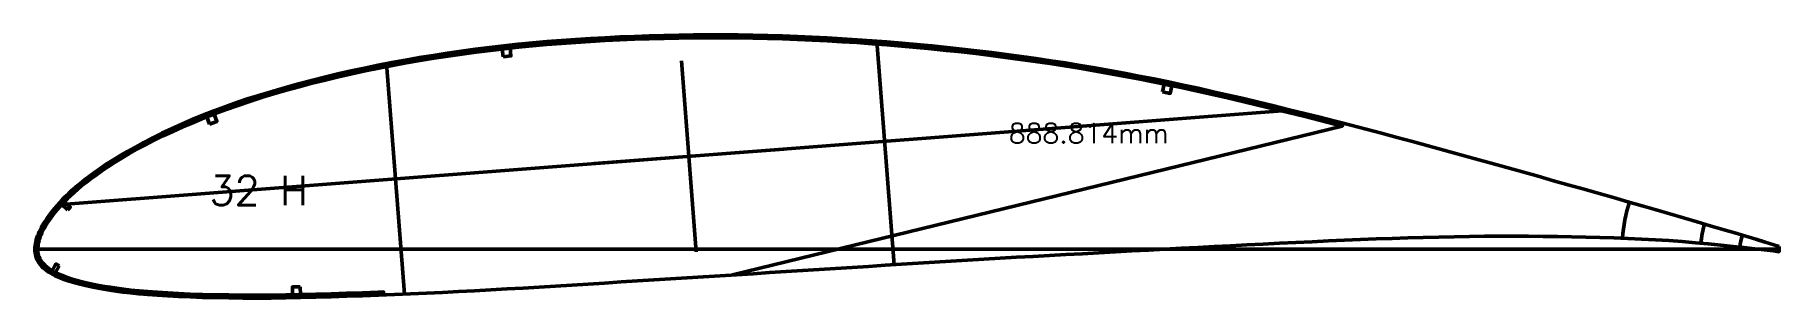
# Model space of a CAD drawing. Header units: metres. Extents: x -405 to 675, y -15418 to 133.
# Drawn here: x -333 to 556, y -6225 to -6091 of the extents above; entities that cross this region are included whole.
import ezdxf
from ezdxf.enums import TextEntityAlignment as Align

# ---------------------------------------------------------------- set-up
doc = ezdxf.new("R2010")
doc.units = ezdxf.units.M
for name, color, linetype, lineweight in [('FoilLayer', 7, 'Continuous', 50), ('RefFoilLayer', 7, 'Continuous', 50), ('StringerLayer', 7, 'Continuous', 50), ('SubLayer', 7, 'Continuous', 50), ('TextLayer', 7, 'Continuous', 50)]:
    doc.layers.add(name, color=color, linetype=linetype, lineweight=lineweight)
doc.styles.add('MSゴシック', font='romans')

msp = doc.modelspace()

# ---------------------------------------------------------------- texts
at = {"layer": 'TextLayer', "style": 'MSゴシック'}
msp.add_text('888.814mm', height=10, dxfattribs=at).set_placement((244.42, -6148.91), align=Align.BOTTOM_RIGHT)
msp.add_text('32 H', height=15, dxfattribs=at).set_placement((-244.42, -6177.57))

# ---------------------------------------------------------------- linework, layer by layer
at = {"layer": 'FoilLayer'}
msp.add_line((332.93, -6137.25), (22.22, -6213.2), dxfattribs=at)
msp.add_lwpolyline([(555.51, -6198.67), (552.78, -6197.79), (548.42, -6196.48), (543.69, -6195.01), (538.52, -6193.45), (532.89, -6191.78), (526.83, -6189.99), (520.42, -6188.08), (513.71, -6186.1), (506.81, -6184.06), (499.85, -6182.02), (492.83, -6180.02), (485.71, -6177.94), (478.5, -6175.83), (471.18, -6173.73), (463.74, -6171.61), (456.17, -6169.48), (448.46, -6167.31), (440.62, -6165.1), (432.7, -6162.88), (424.72, -6160.64), (416.71, -6158.4), (408.71, -6156.17), (400.7, -6153.94), (392.7, -6151.73), (384.7, -6149.53), (376.72, -6147.34), (368.77, -6145.18), (360.86, -6143.04), (352.96, -6140.94), (345.07, -6138.86), (337.2, -6136.8), (333.31, -6135.8), (332.93, -6137.25), (328.98, -6136.23), (321.16, -6134.23), (313.35, -6132.27), (305.54, -6130.35), (297.74, -6128.45), (289.95, -6126.58), (282.17, -6124.73), (274.45, -6122.93), (266.79, -6121.17), (259.18, -6119.47), (251.6, -6117.82), (244.05, -6116.23), (236.52, -6114.69), (229, -6113.2), (221.5, -6111.76), (214.01, -6110.38), (206.53, -6109.06), (199.04, -6107.79), (191.55, -6106.57), (184.04, -6105.4), (176.53, -6104.28), (169, -6103.22), (161.47, -6102.2), (153.93, -6101.23), (146.38, -6100.31), (138.81, -6099.45), (131.22, -6098.63), (123.62, -6097.86), (116, -6097.14), (108.38, -6096.46), (100.76, -6095.83), (93.14, -6095.24), (85.54, -6094.71), (77.94, -6094.22), (70.35, -6093.79), (62.77, -6093.41), (55.2, -6093.08), (47.64, -6092.8), (40.08, -6092.58), (32.53, -6092.41), (24.98, -6092.29), (17.45, -6092.23), (9.91, -6092.23), (2.37, -6092.28), (-5.17, -6092.38), (-12.7, -6092.53), (-20.22, -6092.74), (-27.73, -6093), (-35.22, -6093.31), (-42.7, -6093.68), (-50.16, -6094.11), (-57.6, -6094.58), (-65, -6095.11), (-72.35, -6095.69), (-79.65, -6096.33), (-86.9, -6097.04), (-94.13, -6097.81), (-101.34, -6098.66), (-108.54, -6099.57), (-115.71, -6100.54), (-122.86, -6101.58), (-129.99, -6102.68), (-137.08, -6103.84), (-144.12, -6105.07), (-151.13, -6106.36), (-158.08, -6107.71), (-164.99, -6109.12), (-171.83, -6110.6), (-178.61, -6112.15), (-185.32, -6113.76), (-191.99, -6115.45), (-198.59, -6117.2), (-205.11, -6119), (-211.51, -6120.84), (-217.77, -6122.73), (-223.89, -6124.68), (-229.88, -6126.69), (-235.75, -6128.77), (-241.49, -6130.91), (-247.09, -6133.1), (-252.55, -6135.35), (-257.84, -6137.63), (-262.97, -6139.94), (-267.91, -6142.28), (-272.66, -6144.62), (-277.18, -6146.94), (-281.46, -6149.24), (-285.48, -6151.49), (-289.26, -6153.71), (-292.79, -6155.88), (-296.08, -6158.01), (-299.15, -6160.07), (-301.99, -6162.07), (-304.62, -6163.99), (-307.06, -6165.85), (-309.3, -6167.64), (-311.36, -6169.38), (-313.27, -6171.06), (-315.03, -6172.69), (-316.65, -6174.26), (-318.16, -6175.78), (-319.55, -6177.25), (-320.83, -6178.66), (-322.02, -6180.04), (-323.11, -6181.37), (-324.11, -6182.66), (-325.04, -6183.92), (-325.9, -6185.14), (-326.68, -6186.32), (-327.4, -6187.47), (-328.06, -6188.61), (-328.68, -6189.7), (-329.23, -6190.74), (-329.71, -6191.76), (-330.14, -6192.79), (-330.53, -6193.8), (-330.88, -6194.74), (-331.16, -6195.65), (-331.38, -6196.57), (-331.55, -6197.48), (-331.68, -6198.36), (-331.77, -6199.21), (-331.81, -6200.06), (-331.8, -6200.83), (-331.74, -6201.62), (-331.62, -6202.4), (-331.42, -6203.18), (-331.15, -6203.97), (-330.82, -6204.75), (-330.41, -6205.52), (-329.94, -6206.27), (-329.39, -6207), (-328.76, -6207.72), (-328.05, -6208.43), (-327.27, -6209.11), (-326.43, -6209.78), (-325.52, -6210.42), (-324.53, -6211.04), (-323.48, -6211.64), (-322.34, -6212.22), (-321.11, -6212.78), (-319.8, -6213.32), (-318.4, -6213.86), (-316.91, -6214.4), (-315.32, -6214.93), (-313.63, -6215.46), (-311.84, -6215.98), (-309.92, -6216.5), (-307.86, -6217.01), (-305.64, -6217.51), (-303.26, -6218.01), (-300.68, -6218.5), (-297.91, -6219), (-294.91, -6219.49), (-291.67, -6219.97), (-288.16, -6220.44), (-284.35, -6220.87), (-280.21, -6221.27), (-275.71, -6221.66), (-270.85, -6222.02), (-265.63, -6222.36), (-260.06, -6222.66), (-254.13, -6222.91), (-247.86, -6223.11), (-241.27, -6223.26), (-234.42, -6223.39), (-227.38, -6223.47), (-220.21, -6223.51), (-212.92, -6223.48), (-205.49, -6223.39), (-197.91, -6223.23), (-190.2, -6223.04), (-182.37, -6222.82), (-174.45, -6222.55), (-166.42, -6222.26), (-158.32, -6221.95), (-155.6, -6221.84), (-155.54, -6223.34), (-150.12, -6223.13), (-141.97, -6222.79), (-133.83, -6222.44), (-125.68, -6222.05), (-117.48, -6221.63), (-109.25, -6221.2), (-101, -6220.77), (-92.76, -6220.32), (-84.53, -6219.85), (-76.29, -6219.36), (-68.01, -6218.85), (-59.69, -6218.32), (-51.35, -6217.81), (-42.99, -6217.29), (-34.63, -6216.77), (-26.24, -6216.24), (-17.84, -6215.71), (-9.43, -6215.17), (-1.02, -6214.65), (7.4, -6214.12), (15.82, -6213.6), (24.22, -6213.07), (32.63, -6212.54), (41.04, -6212), (49.45, -6211.47), (57.87, -6210.94), (66.28, -6210.41), (74.7, -6209.88), (83.11, -6209.35), (91.52, -6208.81), (99.93, -6208.27), (108.33, -6207.73), (116.72, -6207.2), (125.1, -6206.68), (133.49, -6206.17), (141.87, -6205.66), (150.24, -6205.16), (158.6, -6204.66), (166.96, -6204.18), (175.32, -6203.71), (183.69, -6203.25), (192.09, -6202.79), (200.49, -6202.33), (208.89, -6201.87), (217.29, -6201.4), (225.69, -6200.94), (234.08, -6200.48), (242.48, -6200.03), (250.87, -6199.59), (259.25, -6199.13), (267.62, -6198.69), (275.96, -6198.25), (284.3, -6197.82), (292.63, -6197.41), (300.98, -6197.01), (309.31, -6196.61), (317.6, -6196.21), (325.83, -6195.83), (334.01, -6195.47), (342.15, -6195.14), (350.26, -6194.83), (358.29, -6194.53), (366.24, -6194.27), (374.14, -6194.07), (382.04, -6193.9), (389.9, -6193.75), (397.7, -6193.6), (405.34, -6193.46), (412.84, -6193.41), (420.32, -6193.44), (427.8, -6193.48), (435.21, -6193.5), (442.51, -6193.58), (449.79, -6193.75), (457.05, -6193.91), (464.23, -6194.04), (471.3, -6194.22), (478.35, -6194.52), (485.45, -6194.88), (492.51, -6195.24), (499.39, -6195.63), (506.13, -6196.15), (512.84, -6196.74), (519.43, -6197.35), (525.8, -6197.96), (531.86, -6198.59), (537.6, -6199.22), (542.99, -6199.82), (547.99, -6200.4), (552.6, -6200.96), (555.45, -6201.33)], close=True, dxfattribs=at)
at = {"layer": 'RefFoilLayer'}
msp.add_lwpolyline([(555.51, -6198.67), (552.78, -6197.79), (548.42, -6196.48), (543.69, -6195.01), (538.52, -6193.45), (532.89, -6191.78), (526.83, -6189.99), (520.42, -6188.08), (513.71, -6186.1), (506.81, -6184.06), (499.85, -6182.02), (492.83, -6180.02), (485.71, -6177.94), (478.5, -6175.83), (471.18, -6173.73), (463.74, -6171.61), (456.17, -6169.48), (448.46, -6167.31), (440.62, -6165.1), (432.7, -6162.88), (424.72, -6160.64), (416.71, -6158.4), (408.71, -6156.17), (400.7, -6153.94), (392.7, -6151.73), (384.7, -6149.53), (376.72, -6147.34), (368.77, -6145.18), (360.86, -6143.04), (352.96, -6140.94), (345.07, -6138.86), (337.2, -6136.8), (329.35, -6134.77), (321.52, -6132.78), (313.71, -6130.82), (305.9, -6128.89), (298.09, -6126.99), (290.29, -6125.12), (282.51, -6123.27), (274.79, -6121.46), (267.12, -6119.71), (259.49, -6118), (251.91, -6116.35), (244.35, -6114.76), (236.81, -6113.22), (229.28, -6111.73), (221.77, -6110.29), (214.27, -6108.9), (206.78, -6107.58), (199.28, -6106.3), (191.78, -6105.08), (184.26, -6103.92), (176.74, -6102.8), (169.2, -6101.73), (161.66, -6100.71), (154.11, -6099.74), (146.55, -6098.82), (138.97, -6097.96), (131.37, -6097.14), (123.76, -6096.37), (116.13, -6095.64), (108.5, -6094.96), (100.87, -6094.33), (93.25, -6093.74), (85.63, -6093.21), (78.03, -6092.72), (70.43, -6092.29), (62.84, -6091.91), (55.26, -6091.58), (47.68, -6091.3), (40.11, -6091.08), (32.55, -6090.91), (25, -6090.79), (17.45, -6090.73), (9.9, -6090.73), (2.35, -6090.78), (-5.2, -6090.88), (-12.74, -6091.03), (-20.27, -6091.24), (-27.79, -6091.5), (-35.29, -6091.81), (-42.78, -6092.19), (-50.26, -6092.61), (-57.71, -6093.09), (-65.12, -6093.61), (-72.49, -6094.2), (-79.8, -6094.84), (-87.07, -6095.54), (-94.3, -6096.32), (-101.53, -6097.17), (-108.74, -6098.08), (-115.93, -6099.06), (-123.09, -6100.1), (-130.23, -6101.2), (-137.33, -6102.36), (-144.4, -6103.59), (-151.42, -6104.88), (-158.38, -6106.24), (-165.3, -6107.66), (-172.16, -6109.14), (-178.96, -6110.69), (-185.69, -6112.31), (-192.37, -6114), (-198.99, -6115.76), (-205.53, -6117.56), (-211.94, -6119.4), (-218.22, -6121.3), (-224.37, -6123.26), (-230.38, -6125.28), (-236.27, -6127.37), (-242.03, -6129.51), (-247.66, -6131.72), (-253.14, -6133.97), (-258.46, -6136.26), (-263.61, -6138.59), (-268.58, -6140.94), (-273.34, -6143.29), (-277.89, -6145.62), (-282.19, -6147.93), (-286.24, -6150.2), (-290.05, -6152.43), (-293.6, -6154.62), (-296.92, -6156.76), (-300.01, -6158.84), (-302.88, -6160.86), (-305.54, -6162.8), (-307.99, -6164.68), (-310.26, -6166.5), (-312.36, -6168.25), (-314.29, -6169.96), (-316.07, -6171.61), (-317.72, -6173.21), (-319.25, -6174.75), (-320.66, -6176.24), (-321.97, -6177.68), (-323.18, -6179.09), (-324.29, -6180.45), (-325.32, -6181.77), (-326.27, -6183.06), (-327.15, -6184.31), (-327.95, -6185.52), (-328.69, -6186.71), (-329.37, -6187.87), (-330, -6189), (-330.58, -6190.1), (-331.09, -6191.18), (-331.54, -6192.25), (-331.94, -6193.29), (-332.31, -6194.31), (-332.62, -6195.31), (-332.85, -6196.29), (-333.03, -6197.26), (-333.17, -6198.21), (-333.27, -6199.14), (-333.31, -6200.06), (-333.29, -6200.95), (-333.22, -6201.86), (-333.07, -6202.77), (-332.84, -6203.67), (-332.53, -6204.57), (-332.14, -6205.46), (-331.68, -6206.33), (-331.13, -6207.17), (-330.51, -6208), (-329.81, -6208.79), (-329.04, -6209.55), (-328.2, -6210.29), (-327.29, -6211), (-326.32, -6211.69), (-325.27, -6212.35), (-324.15, -6212.98), (-322.96, -6213.58), (-321.69, -6214.16), (-320.34, -6214.72), (-318.91, -6215.27), (-317.39, -6215.82), (-315.77, -6216.36), (-314.06, -6216.9), (-312.23, -6217.43), (-310.28, -6217.96), (-308.19, -6218.47), (-305.95, -6218.98), (-303.54, -6219.48), (-300.95, -6219.98), (-298.15, -6220.48), (-295.13, -6220.98), (-291.86, -6221.46), (-288.33, -6221.93), (-284.5, -6222.36), (-280.34, -6222.77), (-275.83, -6223.15), (-270.95, -6223.52), (-265.71, -6223.86), (-260.12, -6224.16), (-254.18, -6224.41), (-247.9, -6224.6), (-241.3, -6224.76), (-234.44, -6224.89), (-227.39, -6224.97), (-220.2, -6225.01), (-212.9, -6224.98), (-205.46, -6224.89), (-197.88, -6224.73), (-190.15, -6224.54), (-182.32, -6224.31), (-174.39, -6224.05), (-166.36, -6223.76), (-158.26, -6223.45), (-150.12, -6223.13), (-141.97, -6222.79), (-133.83, -6222.44), (-125.68, -6222.05), (-117.48, -6221.63), (-109.25, -6221.2), (-101, -6220.77), (-92.76, -6220.32), (-84.53, -6219.85), (-76.29, -6219.36), (-68.01, -6218.85), (-59.69, -6218.32), (-51.35, -6217.81), (-42.99, -6217.29), (-34.63, -6216.77), (-26.24, -6216.24), (-17.84, -6215.71), (-9.43, -6215.17), (-1.02, -6214.65), (7.4, -6214.12), (15.82, -6213.6), (24.22, -6213.07), (32.63, -6212.54), (41.04, -6212), (49.45, -6211.47), (57.87, -6210.94), (66.28, -6210.41), (74.7, -6209.88), (83.11, -6209.35), (91.52, -6208.81), (99.93, -6208.27), (108.33, -6207.73), (116.72, -6207.2), (125.1, -6206.68), (133.49, -6206.17), (141.87, -6205.66), (150.24, -6205.16), (158.6, -6204.66), (166.96, -6204.18), (175.32, -6203.71), (183.69, -6203.25), (192.09, -6202.79), (200.49, -6202.33), (208.89, -6201.87), (217.29, -6201.4), (225.69, -6200.94), (234.08, -6200.48), (242.48, -6200.03), (250.87, -6199.59), (259.25, -6199.13), (267.62, -6198.69), (275.96, -6198.25), (284.3, -6197.82), (292.63, -6197.41), (300.98, -6197.01), (309.31, -6196.61), (317.6, -6196.21), (325.83, -6195.83), (334.01, -6195.47), (342.15, -6195.14), (350.26, -6194.83), (358.29, -6194.53), (366.24, -6194.27), (374.14, -6194.07), (382.04, -6193.9), (389.9, -6193.75), (397.7, -6193.6), (405.34, -6193.46), (412.84, -6193.41), (420.32, -6193.44), (427.8, -6193.48), (435.21, -6193.5), (442.51, -6193.58), (449.79, -6193.75), (457.05, -6193.91), (464.23, -6194.04), (471.3, -6194.22), (478.35, -6194.52), (485.45, -6194.88), (492.51, -6195.24), (499.39, -6195.63), (506.13, -6196.15), (512.84, -6196.74), (519.43, -6197.35), (525.8, -6197.96), (531.86, -6198.59), (537.6, -6199.22), (542.99, -6199.82), (547.99, -6200.4), (552.6, -6200.96), (555.45, -6201.33)], close=True, dxfattribs=at)
at = {"layer": 'StringerLayer'}
for points in [[(-94.73, -6101.9), (-90.75, -6101.47), (-91.18, -6097.49), (-95.15, -6097.92), (-94.73, -6101.9)], [(241.33, -6119.74), (245.25, -6120.57), (246.07, -6116.65), (242.16, -6115.83), (241.33, -6119.74)], [(-244.28, -6136.3), (-240.56, -6134.84), (-242.01, -6131.12), (-245.74, -6132.58), (-244.28, -6136.3)], [(-316.67, -6180.02), (-315.29, -6178.57), (-318.2, -6175.82), (-319.57, -6177.27), (-316.67, -6180.02)], [(-320.85, -6208.53), (-322.59, -6207.55), (-324.55, -6211.03), (-322.81, -6212.01), (-320.85, -6208.53)], [(-198.09, -6219.24), (-202.09, -6219.32), (-202.01, -6223.32), (-198.01, -6223.23), (-198.09, -6219.24)]]:
    msp.add_lwpolyline(points, dxfattribs=at)
at = {"layer": 'SubLayer'}
for p, q in [((95.77, -6093.94), (104.55, -6207.98)), ((-154.08, -6105.4), (-145.04, -6222.92)), ((-3.75, -6103.94), (3.75, -6201.45)), ((306.73, -6129.09), (-321.76, -6177.45)), ((-48.36, -6156.42), (48.36, -6148.97)), ((-333.31, -6200), (555.51, -6200))]:
    msp.add_line(p, q, dxfattribs=at)
for radius, start, end in [(80, 162.56189, 175.98992), (40, 161.407, 175.69286), (20, 159.32494, 177.11504)]:
    msp.add_arc((555.51, -6200), radius, start, end, dxfattribs=at)

msp.set_redraw_order([(e.dxf.handle, doc.entitydb.next_handle()) for e in msp.query("TEXT MTEXT ATTDEF DIMENSION ARC_DIMENSION")])  # texts and dimensions are drawn at this point

doc.saveas('drawing.dxf')
